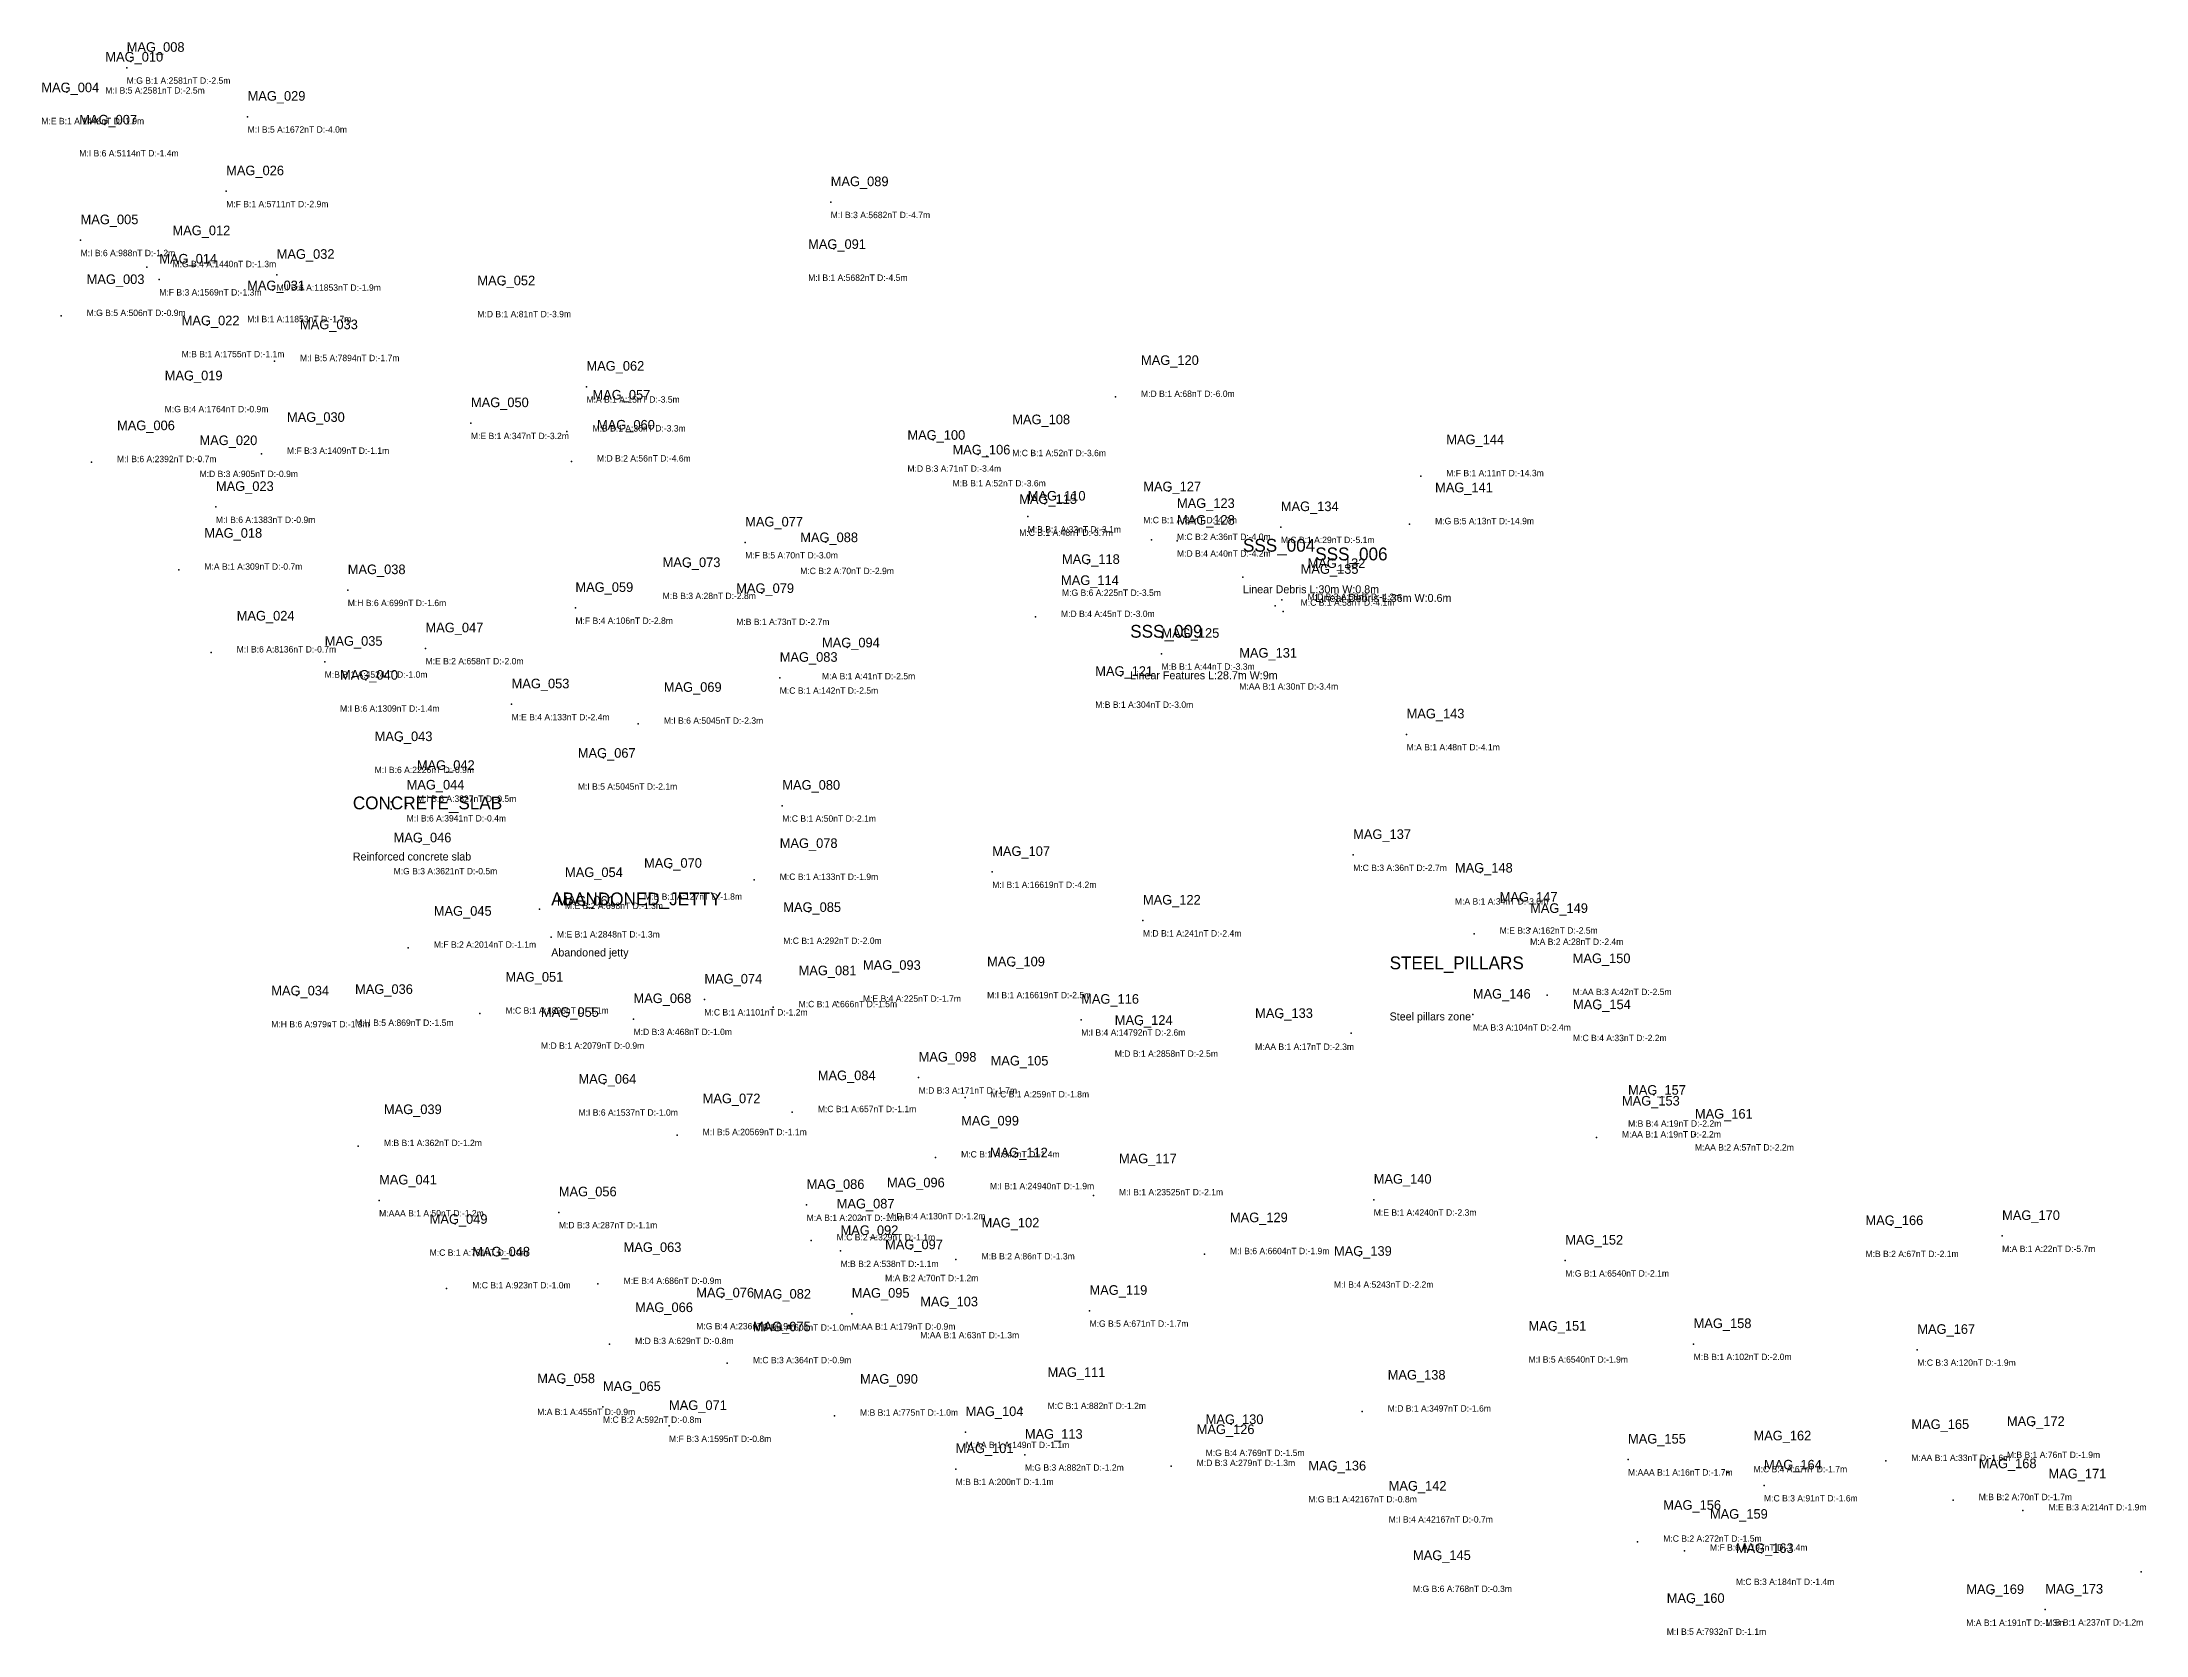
# Model space of a CAD drawing. Extents: x 536269 to 537717, y 710316 to 710987.
# Drawn here: x 536291 to 536948, y 710362 to 710860 of the extents above; entities that cross this region are included whole.
import ezdxf

# ---------------------------------------------------------------- set-up
doc = ezdxf.new("R2010")
doc.units = 0
for name, color, linetype in [('DEBRIS', 30, 'CONTINUOUS'), ('JETTY_QUAY', 2, 'CONTINUOUS'), ('OUTCROPPING', 140, 'CONTINUOUS'), ('SSS_TARGETS', 160, 'CONTINUOUS'), ('UNDEFINED_CONSTRUCTION', 5, 'CONTINUOUS'), ('UNDEFINED_OBJECTS', 6, 'CONTINUOUS'), ('WRECKS', 1, 'CONTINUOUS')]:
    doc.layers.add(name, color=color, linetype=linetype)

msp = doc.modelspace()

# ---------------------------------------------------------------- texts
at = {"layer": 'DEBRIS'}
for s, height, p in [('MAG_005', 3, (536302.913, 710802.925)), ('MAG_012', 3, (536331.635, 710799.479)), ('M:I B:6 A:988nT D:-1.2m', 2, (536302.913, 710792.925)), ('MAG_014', 3, (536327.513, 710790.625)), ('M:G B:4 A:1440nT D:-1.3m', 2, (536331.635, 710789.479)), ('MAG_003', 3, (536304.813, 710784.225)), ('M:F B:3 A:1569nT D:-1.3m', 2, (536327.513, 710780.625)), ('MAG_052', 3, (536426.913, 710783.825)), ('M:G B:5 A:506nT D:-0.9m', 2, (536304.813, 710774.225)), ('M:D B:1 A:81nT D:-3.9m', 2, (536426.913, 710773.825)), ('MAG_022', 3, (536334.513, 710771.325)), ('M:B B:1 A:1755nT D:-1.1m', 2, (536334.513, 710761.325)), ('MAG_120', 3, (536634.313, 710758.925)), ('MAG_062', 3, (536461.013, 710757.125)), ('MAG_050', 3, (536424.913, 710745.725)), ('M:A B:1 A:15nT D:-3.5m', 2, (536461.013, 710747.125)), ('MAG_057', 3, (536462.897, 710748.11)), ('M:D B:1 A:68nT D:-6.0m', 2, (536634.313, 710748.925)), ('MAG_030', 3, (536367.413, 710741.125)), ('MAG_108', 3, (536594.082, 710740.401)), ('MAG_006', 3, (536314.313, 710738.525)), ('MAG_020', 3, (536340.083, 710733.867)), ('M:E B:1 A:347nT D:-3.2m', 2, (536424.913, 710735.725)), ('M:B B:1 A:36nT D:-3.3m', 2, (536462.897, 710738.11)), ('MAG_060', 3, (536464.313, 710738.725)), ('MAG_100', 3, (536561.313, 710735.525)), ('MAG_144', 3, (536729.713, 710734.125)), ('M:I B:6 A:2392nT D:-0.7m', 2, (536314.313, 710728.525)), ('M:F B:3 A:1409nT D:-1.1m', 2, (536367.413, 710731.125)), ('M:D B:2 A:56nT D:-4.6m', 2, (536464.313, 710728.725)), ('MAG_106', 3, (536575.414, 710730.939)), ('M:C B:1 A:52nT D:-3.6m', 2, (536594.082, 710730.401)), ('M:D B:3 A:905nT D:-0.9m', 2, (536340.083, 710723.867)), ('MAG_023', 3, (536345.213, 710719.525)), ('M:D B:3 A:71nT D:-3.4m', 2, (536561.313, 710725.525)), ('M:B B:1 A:52nT D:-3.6m', 2, (536575.414, 710720.939)), ('MAG_127', 3, (536635.013, 710719.425)), ('M:F B:1 A:11nT D:-14.3m', 2, (536729.713, 710724.125)), ('MAG_115', 3, (536596.245, 710715.491)), ('MAG_110', 3, (536598.913, 710716.525)), ('MAG_123', 3, (536645.541, 710714.215)), ('MAG_134', 3, (536678.013, 710713.225)), ('MAG_141', 3, (536726.213, 710719.125)), ('M:I B:6 A:1383nT D:-0.9m', 2, (536345.213, 710709.525)), ('MAG_077', 3, (536510.613, 710708.425)), ('M:C B:1 A:81nT D:-4.7m', 2, (536635.013, 710709.425)), ('MAG_128', 3, (536645.558, 710708.967)), ('M:G B:5 A:13nT D:-14.9m', 2, (536726.213, 710709.125)), ('MAG_018', 3, (536341.6, 710704.9)), ('MAG_088', 3, (536527.813, 710703.525)), ('M:C B:1 A:48nT D:-3.7m', 2, (536596.245, 710705.491)), ('M:B B:1 A:32nT D:-3.1m', 2, (536598.913, 710706.525)), ('M:C B:2 A:36nT D:-4.0m', 2, (536645.541, 710704.215)), ('M:C B:1 A:29nT D:-5.1m', 2, (536678.013, 710703.225)), ('M:A B:1 A:309nT D:-0.7m', 2, (536341.6, 710694.9)), ('MAG_073', 3, (536484.813, 710695.725)), ('M:F B:5 A:70nT D:-3.0m', 2, (536510.613, 710698.425)), ('MAG_118', 3, (536609.613, 710696.725)), ('M:D B:4 A:40nT D:-4.2m', 2, (536645.558, 710698.967)), ('MAG_135', 3, (536684.213, 710693.625)), ('MAG_132', 3, (536686.362, 710695.452)), ('MAG_059', 3, (536457.563, 710687.975)), ('MAG_079', 3, (536507.813, 710687.625)), ('M:C B:2 A:70nT D:-2.9m', 2, (536527.813, 710693.525)), ('MAG_114', 3, (536609.313, 710690.125)), ('M:B B:3 A:28nT D:-2.8m', 2, (536484.813, 710685.725)), ('M:G B:6 A:225nT D:-3.5m', 2, (536609.613, 710686.725)), ('M:C B:1 A:58nT D:-4.1m', 2, (536684.213, 710683.625)), ('M:D B:3 A:58nT D:-4.2m', 2, (536686.362, 710685.452)), ('M:F B:4 A:106nT D:-2.8m', 2, (536457.563, 710677.975)), ('M:B B:1 A:73nT D:-2.7m', 2, (536507.813, 710677.625)), ('M:D B:4 A:45nT D:-3.0m', 2, (536609.313, 710680.125)), ('MAG_125', 3, (536640.713, 710673.625)), ('MAG_035', 3, (536379.213, 710671.125)), ('MAG_094', 3, (536534.613, 710670.625)), ('MAG_131', 3, (536665.013, 710667.425)), ('M:B B:1 A:4524nT D:-1.0m', 2, (536379.213, 710661.125)), ('MAG_083', 3, (536521.413, 710666.125)), ('MAG_121', 3, (536620.013, 710661.725)), ('M:B B:1 A:44nT D:-3.3m', 2, (536640.713, 710663.625)), ('MAG_053', 3, (536437.613, 710657.825)), ('M:C B:1 A:142nT D:-2.5m', 2, (536521.413, 710656.125)), ('M:A B:1 A:41nT D:-2.5m', 2, (536534.613, 710660.625)), ('M:AA B:1 A:30nT D:-3.4m', 2, (536665.013, 710657.425)), ('M:B B:1 A:304nT D:-3.0m', 2, (536620.013, 710651.725)), ('MAG_143', 3, (536717.313, 710648.425)), ('M:E B:4 A:133nT D:-2.4m', 2, (536437.613, 710647.825)), ('M:A B:1 A:48nT D:-4.1m', 2, (536717.313, 710638.425)), ('MAG_080', 3, (536522.213, 710626.125)), ('M:C B:1 A:50nT D:-2.1m', 2, (536522.213, 710616.125)), ('MAG_078', 3, (536521.413, 710607.925)), ('MAG_137', 3, (536700.613, 710610.725)), ('MAG_070', 3, (536479.013, 710601.725)), ('M:C B:1 A:133nT D:-1.9m', 2, (536521.413, 710597.925)), ('M:C B:3 A:36nT D:-2.7m', 2, (536700.613, 710600.725)), ('MAG_148', 3, (536732.413, 710600.225)), ('M:B B:1 A:127nT D:-1.8m', 2, (536479.013, 710591.725)), ('MAG_085', 3, (536522.513, 710587.925)), ('MAG_122', 3, (536634.913, 710590.225)), ('M:A B:1 A:34nT D:-3.0m', 2, (536732.413, 710590.225)), ('MAG_147', 3, (536746.413, 710591.125)), ('MAG_045', 3, (536413.313, 710586.725)), ('MAG_149', 3, (536755.913, 710587.625)), ('M:F B:2 A:2014nT D:-1.1m', 2, (536413.313, 710576.725)), ('M:C B:1 A:292nT D:-2.0m', 2, (536522.513, 710577.925)), ('M:D B:1 A:241nT D:-2.4m', 2, (536634.913, 710580.225)), ('M:E B:3 A:162nT D:-2.5m', 2, (536746.413, 710581.125)), ('M:A B:2 A:28nT D:-2.4m', 2, (536755.913, 710577.625)), ('MAG_081', 3, (536527.313, 710568.125)), ('MAG_093', 3, (536547.413, 710569.825)), ('MAG_150', 3, (536769.213, 710571.925)), ('MAG_034', 3, (536362.513, 710561.825)), ('MAG_036', 3, (536388.7, 710562.3)), ('MAG_051', 3, (536435.713, 710566.125)), ('MAG_074', 3, (536497.863, 710565.542)), ('M:C B:1 A:1896nT D:-1.1m', 2, (536435.713, 710556.125)), ('M:C B:1 A:666nT D:-1.5m', 2, (536527.313, 710558.125)), ('M:E B:4 A:225nT D:-1.7m', 2, (536547.413, 710559.825)), ('MAG_146', 3, (536738.013, 710560.825)), ('M:AA B:3 A:42nT D:-2.5m', 2, (536769.213, 710561.925)), ('MAG_154', 3, (536769.313, 710557.525)), ('M:H B:6 A:979nT D:-1.3m', 2, (536362.513, 710551.825)), ('M:H B:5 A:869nT D:-1.5m', 2, (536388.7, 710552.3)), ('M:C B:1 A:1101nT D:-1.2m', 2, (536497.863, 710555.542)), ('MAG_124', 3, (536626.113, 710552.625)), ('MAG_133', 3, (536669.963, 710554.792)), ('M:A B:3 A:104nT D:-2.4m', 2, (536738.013, 710550.825)), ('M:AA B:1 A:17nT D:-2.3m', 2, (536669.963, 710544.792)), ('M:C B:4 A:33nT D:-2.2m', 2, (536769.313, 710547.525)), ('MAG_084', 3, (536533.313, 710535.325)), ('MAG_098', 3, (536564.813, 710541.125)), ('MAG_105', 3, (536587.313, 710539.925)), ('M:D B:1 A:2858nT D:-2.5m', 2, (536626.113, 710542.625)), ('M:D B:3 A:171nT D:-1.7m', 2, (536564.813, 710531.125)), ('M:C B:1 A:259nT D:-1.8m', 2, (536587.313, 710529.925)), ('MAG_157', 3, (536786.529, 710530.777)), ('MAG_039', 3, (536397.713, 710524.725)), ('M:C B:1 A:657nT D:-1.1m', 2, (536533.313, 710525.325)), ('MAG_153', 3, (536784.612, 710527.397)), ('MAG_161', 3, (536807.413, 710523.325)), ('MAG_099', 3, (536578.096, 710521.158)), ('M:AA B:1 A:19nT D:-2.2m', 2, (536784.612, 710517.397)), ('M:B B:4 A:19nT D:-2.2m', 2, (536786.529, 710520.777)), ('M:B B:1 A:362nT D:-1.2m', 2, (536397.713, 710514.725)), ('M:C B:1 A:342nT D:-1.4m', 2, (536578.096, 710511.158)), ('M:AA B:2 A:57nT D:-2.2m', 2, (536807.413, 710513.325)), ('MAG_041', 3, (536396.213, 710502.725)), ('MAG_056', 3, (536452.38, 710499.008)), ('MAG_086', 3, (536529.813, 710501.325)), ('MAG_096', 3, (536554.913, 710501.825)), ('M:AAA B:1 A:50nT D:-1.2m', 2, (536396.213, 710492.725)), ('MAG_049', 3, (536412.013, 710490.425)), ('M:A B:1 A:202nT D:-1.1m', 2, (536529.813, 710491.325)), ('MAG_087', 3, (536539.213, 710495.225)), ('M:D B:4 A:130nT D:-1.2m', 2, (536554.913, 710491.825)), ('MAG_102', 3, (536584.473, 710489.282)), ('MAG_166', 3, (536860.713, 710490.025)), ('MAG_170', 3, (536903.413, 710491.625)), ('M:D B:3 A:287nT D:-1.1m', 2, (536452.38, 710489.008)), ('M:C B:2 A:329nT D:-1.1m', 2, (536539.213, 710485.225)), ('MAG_092', 3, (536540.413, 710486.925)), ('M:C B:1 A:781nT D:-1.0m', 2, (536412.013, 710480.425)), ('MAG_048', 3, (536425.313, 710480.225)), ('MAG_063', 3, (536472.613, 710481.625)), ('MAG_097', 3, (536554.338, 710482.475)), ('M:B B:2 A:86nT D:-1.3m', 2, (536584.473, 710479.282)), ('M:B B:2 A:67nT D:-2.1m', 2, (536860.713, 710480.025)), ('M:A B:1 A:22nT D:-5.7m', 2, (536903.413, 710481.625)), ('M:E B:4 A:686nT D:-0.9m', 2, (536472.613, 710471.625)), ('M:B B:2 A:538nT D:-1.1m', 2, (536540.413, 710476.925)), ('M:A B:2 A:70nT D:-1.2m', 2, (536554.338, 710472.475)), ('M:C B:1 A:923nT D:-1.0m', 2, (536425.313, 710470.225)), ('MAG_076', 3, (536495.313, 710467.425)), ('MAG_082', 3, (536513.113, 710467.025)), ('MAG_095', 3, (536543.913, 710467.325)), ('MAG_103', 3, (536565.313, 710464.625)), ('MAG_066', 3, (536476.213, 710462.825)), ('M:G B:4 A:236nT D:-0.9m', 2, (536495.313, 710457.425)), ('MAG_075', 3, (536513.013, 710456.825)), ('M:AA B:1 A:179nT D:-0.9m', 2, (536543.913, 710457.325)), ('MAG_158', 3, (536807.013, 710457.825)), ('M:D B:3 A:629nT D:-0.8m', 2, (536476.213, 710452.825)), ('M:B B:1 A:604nT D:-1.0m', 2, (536513.113, 710457.025)), ('M:AA B:1 A:63nT D:-1.3m', 2, (536565.313, 710454.625)), ('MAG_167', 3, (536876.913, 710456.025)), ('M:C B:3 A:364nT D:-0.9m', 2, (536513.013, 710446.825)), ('M:B B:1 A:102nT D:-2.0m', 2, (536807.013, 710447.825)), ('M:C B:3 A:120nT D:-1.9m', 2, (536876.913, 710446.025)), ('MAG_058', 3, (536445.613, 710440.625)), ('MAG_065', 3, (536466.172, 710438.19)), ('MAG_090', 3, (536546.513, 710440.425)), ('MAG_104', 3, (536579.502, 710430.304)), ('M:A B:1 A:455nT D:-0.9m', 2, (536445.613, 710430.625)), ('M:C B:2 A:592nT D:-0.8m', 2, (536466.172, 710428.19)), ('M:B B:1 A:775nT D:-1.0m', 2, (536546.513, 710430.425)), ('MAG_165', 3, (536875.063, 710426.274)), ('MAG_172', 3, (536904.913, 710427.225)), ('MAG_101', 3, (536576.401, 710418.747)), ('M:AA B:1 A:149nT D:-1.1m', 2, (536579.502, 710420.304)), ('MAG_155', 3, (536786.513, 710421.725)), ('MAG_162', 3, (536825.713, 710422.725)), ('M:AAA B:1 A:16nT D:-1.7m', 2, (536786.513, 710411.725)), ('M:C B:4 A:67nT D:-1.7m', 2, (536825.713, 710412.725)), ('MAG_164', 3, (536829.013, 710413.625)), ('M:AA B:1 A:33nT D:-1.6m', 2, (536875.063, 710416.274)), ('MAG_168', 3, (536896.113, 710414.025)), ('M:B B:1 A:76nT D:-1.9m', 2, (536904.913, 710417.225)), ('MAG_171', 3, (536917.913, 710410.825)), ('M:B B:1 A:200nT D:-1.1m', 2, (536576.401, 710408.747)), ('MAG_156', 3, (536797.513, 710401.025)), ('MAG_159', 3, (536812.113, 710398.225)), ('M:C B:3 A:91nT D:-1.6m', 2, (536829.013, 710403.625)), ('M:B B:2 A:70nT D:-1.7m', 2, (536896.113, 710404.025)), ('M:E B:3 A:214nT D:-1.9m', 2, (536917.913, 710400.825)), ('M:C B:2 A:272nT D:-1.5m', 2, (536797.513, 710391.025)), ('M:F B:6 A:197nT D:-1.4m', 2, (536812.113, 710388.225)), ('MAG_163', 3, (536820.213, 710387.525)), ('MAG_160', 3, (536798.613, 710371.925)), ('M:C B:3 A:184nT D:-1.4m', 2, (536820.213, 710377.525)), ('MAG_169', 3, (536892.213, 710374.725)), ('MAG_173', 3, (536916.913, 710374.825)), ('M:I B:5 A:7932nT D:-1.1m', 2, (536798.613, 710361.925)), ('M:A B:1 A:191nT D:-1.3m', 2, (536892.213, 710364.725)), ('M:B B:1 A:237nT D:-1.2m', 2, (536916.913, 710364.825))]:
    msp.add_text(s, height=height, dxfattribs=at).set_placement(p)
at = {"layer": 'JETTY_QUAY'}
for s, height, p in [('MAG_071', 3, (536486.813, 710432.225)), ('M:F B:3 A:1595nT D:-0.8m', 2, (536486.813, 710422.225))]:
    msp.add_text(s, height=height, dxfattribs=at).set_placement(p)
at = {"layer": 'OUTCROPPING'}
for s, height, p in [('CONCRETE_SLAB', 4, (536388, 710620)), ('Reinforced concrete slab', 2.5, (536388, 710604)), ('ABANDONED_JETTY', 4, (536450, 710590)), ('Abandoned jetty', 2.5, (536450, 710574)), ('STEEL_PILLARS', 4, (536712, 710570)), ('Steel pillars zone', 2.5, (536712, 710554))]:
    msp.add_text(s, height=height, dxfattribs=at).set_placement(p)
at = {"layer": 'SSS_TARGETS'}
for s, height, p in [('SSS_004', 4, (536666.16, 710700.54)), ('SSS_006', 4, (536688.76, 710697.83)), ('Linear Debris L:30m W:0.8m', 2.5, (536666.16, 710687.54)), ('Linear Debris L:36m W:0.6m', 2.5, (536688.76, 710684.83)), ('SSS_009', 4, (536630.93, 710673.65)), ('Linear Features L:28.7m W:9m', 2.5, (536630.93, 710660.65))]:
    msp.add_text(s, height=height, dxfattribs=at).set_placement(p)
at = {"layer": 'UNDEFINED_CONSTRUCTION'}
for s, height, p in [('MAG_010', 3, (536310.656, 710853.758)), ('MAG_008', 3, (536317.334, 710856.816)), ('M:G B:1 A:2581nT D:-2.5m', 2, (536317.334, 710846.816)), ('MAG_004', 3, (536290.663, 710844.175)), ('M:I B:5 A:2581nT D:-2.5m', 2, (536310.656, 710843.758)), ('M:E B:1 A:1448nT D:-1.9m', 2, (536290.663, 710834.175)), ('MAG_007', 3, (536302.5, 710834.1)), ('M:I B:6 A:5114nT D:-1.4m', 2, (536302.5, 710824.1)), ('MAG_038', 3, (536386.413, 710693.525)), ('M:H B:6 A:699nT D:-1.6m', 2, (536386.413, 710683.525)), ('MAG_024', 3, (536351.713, 710679.025)), ('MAG_047', 3, (536410.713, 710675.325)), ('M:I B:6 A:8136nT D:-0.7m', 2, (536351.713, 710669.025)), ('MAG_040', 3, (536384.013, 710660.525)), ('M:E B:2 A:658nT D:-2.0m', 2, (536410.713, 710665.325)), ('MAG_069', 3, (536485.187, 710656.734)), ('M:I B:6 A:1309nT D:-1.4m', 2, (536384.013, 710650.525)), ('MAG_043', 3, (536394.813, 710641.325)), ('M:I B:6 A:5045nT D:-2.3m', 2, (536485.187, 710646.734)), ('MAG_067', 3, (536458.313, 710636.125)), ('M:I B:6 A:2226nT D:-0.9m', 2, (536394.813, 710631.325)), ('MAG_042', 3, (536408.013, 710632.325)), ('MAG_044', 3, (536404.81, 710626.19)), ('M:I B:6 A:3827nT D:-0.5m', 2, (536408.013, 710622.325)), ('M:I B:5 A:5045nT D:-2.1m', 2, (536458.313, 710626.125)), ('M:I B:6 A:3941nT D:-0.4m', 2, (536404.81, 710616.19)), ('MAG_046', 3, (536400.738, 710609.683)), ('M:G B:3 A:3621nT D:-0.5m', 2, (536400.738, 710599.683)), ('MAG_054', 3, (536454.313, 710598.825)), ('MAG_061', 3, (536451.813, 710589.925)), ('M:E B:2 A:698nT D:-1.3m', 2, (536454.313, 710588.825)), ('M:E B:1 A:2848nT D:-1.3m', 2, (536451.813, 710579.925)), ('MAG_055', 3, (536446.813, 710555.125)), ('MAG_068', 3, (536475.713, 710559.425)), ('M:D B:3 A:468nT D:-1.0m', 2, (536475.713, 710549.425)), ('M:D B:1 A:2079nT D:-0.9m', 2, (536446.813, 710545.125)), ('MAG_064', 3, (536458.513, 710534.225)), ('M:I B:6 A:1537nT D:-1.0m', 2, (536458.513, 710524.225)), ('MAG_072', 3, (536497.313, 710528.125)), ('M:I B:5 A:20569nT D:-1.1m', 2, (536497.313, 710518.125)), ('MAG_140', 3, (536707.042, 710502.955)), ('MAG_129', 3, (536662.113, 710490.925)), ('M:E B:1 A:4240nT D:-2.3m', 2, (536707.042, 710492.955)), ('MAG_152', 3, (536766.913, 710483.925)), ('M:I B:6 A:6604nT D:-1.9m', 2, (536662.113, 710480.925)), ('MAG_139', 3, (536694.613, 710480.425)), ('M:G B:1 A:6540nT D:-2.1m', 2, (536766.913, 710473.925)), ('MAG_119', 3, (536618.213, 710468.225)), ('M:I B:4 A:5243nT D:-2.2m', 2, (536694.613, 710470.425)), ('M:G B:5 A:671nT D:-1.7m', 2, (536618.213, 710458.225)), ('MAG_151', 3, (536755.413, 710457.025)), ('M:I B:5 A:6540nT D:-1.9m', 2, (536755.413, 710447.025)), ('MAG_111', 3, (536605.113, 710442.525)), ('MAG_138', 3, (536711.413, 710441.725)), ('M:C B:1 A:882nT D:-1.2m', 2, (536605.113, 710432.525)), ('M:D B:1 A:3497nT D:-1.6m', 2, (536711.413, 710431.725)), ('MAG_113', 3, (536598.013, 710423.225)), ('M:G B:3 A:882nT D:-1.2m', 2, (536598.013, 710413.225)), ('MAG_136', 3, (536686.613, 710413.325)), ('MAG_142', 3, (536711.713, 710407.025)), ('M:G B:1 A:42167nT D:-0.8m', 2, (536686.613, 710403.325)), ('M:I B:4 A:42167nT D:-0.7m', 2, (536711.713, 710397.025)), ('MAG_145', 3, (536719.313, 710385.325)), ('M:G B:6 A:768nT D:-0.3m', 2, (536719.313, 710375.325))]:
    msp.add_text(s, height=height, dxfattribs=at).set_placement(p)
at = {"layer": 'UNDEFINED_OBJECTS'}
for s, height, p in [('MAG_089', 3, (536537.345, 710814.816)), ('M:I B:3 A:5682nT D:-4.7m', 2, (536537.345, 710804.816)), ('MAG_091', 3, (536530.284, 710795.205)), ('M:I B:1 A:5682nT D:-4.5m', 2, (536530.284, 710785.205)), ('MAG_126', 3, (536651.713, 710424.692)), ('MAG_130', 3, (536654.513, 710427.825)), ('M:D B:3 A:279nT D:-1.3m', 2, (536651.713, 710414.692)), ('M:G B:4 A:769nT D:-1.5m', 2, (536654.513, 710417.825))]:
    msp.add_text(s, height=height, dxfattribs=at).set_placement(p)
at = {"layer": 'WRECKS'}
for s, height, p in [('MAG_029', 3, (536355.113, 710841.525)), ('M:I B:5 A:1672nT D:-4.0m', 2, (536355.113, 710831.525)), ('MAG_026', 3, (536348.413, 710818.225)), ('M:F B:1 A:5711nT D:-2.9m', 2, (536348.413, 710808.225)), ('MAG_032', 3, (536364.2, 710792.1)), ('MAG_031', 3, (536354.983, 710782.276)), ('M:I B:6 A:11853nT D:-1.9m', 2, (536364.2, 710782.1)), ('M:I B:1 A:11853nT D:-1.7m', 2, (536354.983, 710772.276)), ('MAG_033', 3, (536371.5, 710770.1)), ('M:I B:5 A:7894nT D:-1.7m', 2, (536371.5, 710760.1)), ('MAG_019', 3, (536329.213, 710754.125)), ('M:G B:4 A:1764nT D:-0.9m', 2, (536329.213, 710744.125)), ('MAG_107', 3, (536587.813, 710605.425)), ('M:I B:1 A:16619nT D:-4.2m', 2, (536587.813, 710595.425)), ('MAG_109', 3, (536586.213, 710570.925)), ('M:I B:1 A:16619nT D:-2.5m', 2, (536586.213, 710560.925)), ('MAG_116', 3, (536615.613, 710559.225)), ('M:I B:4 A:14792nT D:-2.6m', 2, (536615.613, 710549.225)), ('MAG_112', 3, (536587.113, 710511.225)), ('MAG_117', 3, (536627.413, 710509.325)), ('M:I B:1 A:24940nT D:-1.9m', 2, (536587.113, 710501.225)), ('M:I B:1 A:23525nT D:-2.1m', 2, (536627.413, 710499.325))]:
    msp.add_text(s, height=height, dxfattribs=at).set_placement(p)

# ---------------------------------------------------------------- linework, layer by layer
at = {"layer": 'DEBRIS'}
for p in [(536302.913, 710797.925), (536323.635, 710789.479), (536327.513, 710785.625), (536434.913, 710783.825), (536296.813, 710774.225), (536342.513, 710771.325), (536461.013, 710752.125), (536626.313, 710748.925), (536424.913, 710740.725), (536454.897, 710738.11), (536569.313, 710735.525), (536359.413, 710731.125), (536583.414, 710730.939), (536586.082, 710730.401), (536306.313, 710728.525), (536340.083, 710728.867), (536456.313, 710728.725), (536721.713, 710724.125), (536643.013, 710719.425), (536345.213, 710714.525), (536598.913, 710711.525), (536604.245, 710715.491), (536510.613, 710703.425), (536535.813, 710703.525), (536637.541, 710704.215), (536645.558, 710703.967), (536678.013, 710708.225), (536718.213, 710709.125), (536617.613, 710696.725), (536333.6, 710694.9), (536492.813, 710695.725), (536457.563, 710682.975), (536515.813, 710687.625), (536676.213, 710683.625), (536678.362, 710685.452), (536601.313, 710680.125), (536542.613, 710670.625), (536379.213, 710666.125), (536640.713, 710668.625), (536521.413, 710661.125), (536628.013, 710661.725), (536665.013, 710662.425), (536437.613, 710652.825), (536717.313, 710643.425), (536522.213, 710621.125), (536700.613, 710605.725), (536487.013, 710601.725), (536513.413, 710597.925), (536740.413, 710600.225), (536530.513, 710587.925), (536634.913, 710585.225), (536738.413, 710581.125), (536755.913, 710582.625), (536405.313, 710576.725), (536370.513, 710561.825), (536497.863, 710560.542), (536519.313, 710558.125), (536539.413, 710559.825), (536761.213, 710561.925), (536380.7, 710552.3), (536427.713, 710556.125), (536634.113, 710552.625), (536677.963, 710554.792), (536738.013, 710555.825), (536777.313, 710557.525), (536564.813, 710536.125), (536525.313, 710525.325), (536579.313, 710529.925), (536794.529, 710530.777), (536389.713, 710514.725), (536776.612, 710517.397), (536807.413, 710518.325), (536570.096, 710511.158), (536396.213, 710497.725), (536452.38, 710494.008), (536529.813, 710496.325), (536420.013, 710490.425), (536546.913, 710491.825), (536868.713, 710490.025), (536903.413, 710486.625), (536531.213, 710485.225), (536540.413, 710481.925), (536562.338, 710482.475), (536576.473, 710479.282), (536417.313, 710470.225), (536464.613, 710471.625), (536503.313, 710467.425), (536521.113, 710467.025), (536543.913, 710462.325), (536573.313, 710464.625), (536468.213, 710452.825), (536807.013, 710452.825), (536505.013, 710446.825), (536876.913, 710451.025), (536453.613, 710440.625), (536466.172, 710433.19), (536538.513, 710430.425), (536912.913, 710427.225), (536579.502, 710425.304), (536576.401, 710413.747), (536786.513, 710416.725), (536867.063, 710416.274), (536817.713, 710412.725), (536829.013, 710408.625), (536888.113, 710404.025), (536909.913, 710400.825), (536789.513, 710391.025), (536804.113, 710388.225), (536828.213, 710387.525), (536946.913, 710381.625), (536900.213, 710374.725), (536806.613, 710371.925), (536916.913, 710369.825)]:
    msp.add_point(p, dxfattribs=at)
at = {"layer": 'JETTY_QUAY'}
msp.add_point((536486.813, 710427.225), dxfattribs=at)
at = {"layer": 'OUTCROPPING'}
for p in [(536400, 710620), (536450, 710580), (536700, 710550)]:
    msp.add_point(p, dxfattribs=at)
at = {"layer": 'SSS_TARGETS'}
for p in [(536666.16, 710692.54), (536678.76, 710681.83), (536640.93, 710673.65)]:
    msp.add_point(p, dxfattribs=at)
at = {"layer": 'UNDEFINED_CONSTRUCTION'}
for p in [(536317.334, 710851.816), (536318.656, 710853.758), (536298.663, 710844.175), (536310.5, 710834.1), (536386.413, 710688.525), (536410.713, 710670.325), (536343.713, 710669.025), (536392.013, 710660.525), (536477.187, 710646.734), (536402.813, 710641.325), (536466.313, 710636.125), (536400.013, 710622.325), (536404.81, 710621.19), (536408.738, 710609.683), (536446.313, 710588.825), (536459.813, 710589.925), (536454.813, 710555.125), (536475.713, 710554.425), (536466.513, 710534.225), (536489.313, 710518.125), (536707.042, 710497.955), (536654.113, 710480.925), (536702.613, 710480.425), (536766.913, 710478.925), (536618.213, 710463.225), (536763.413, 710457.025), (536597.113, 710432.525), (536703.413, 710431.725), (536598.013, 710418.225), (536694.613, 710413.325), (536719.713, 710407.025), (536727.313, 710385.325)]:
    msp.add_point(p, dxfattribs=at)
at = {"layer": 'UNDEFINED_OBJECTS'}
for p in [(536537.345, 710809.816), (536538.284, 710795.205), (536662.513, 710427.825), (536643.713, 710414.692)]:
    msp.add_point(p, dxfattribs=at)
at = {"layer": 'WRECKS'}
for p in [(536355.113, 710836.525), (536348.413, 710813.225), (536362.983, 710782.276), (536364.2, 710787.1), (536363.5, 710760.1), (536337.213, 710754.125), (536587.813, 710600.425), (536594.213, 710570.925), (536615.613, 710554.225), (536595.113, 710511.225), (536619.413, 710499.325)]:
    msp.add_point(p, dxfattribs=at)

msp.set_redraw_order([(e.dxf.handle, doc.entitydb.next_handle()) for e in msp.query("TEXT MTEXT ATTDEF DIMENSION ARC_DIMENSION")])  # texts and dimensions are drawn at this point

doc.saveas('drawing.dxf')
